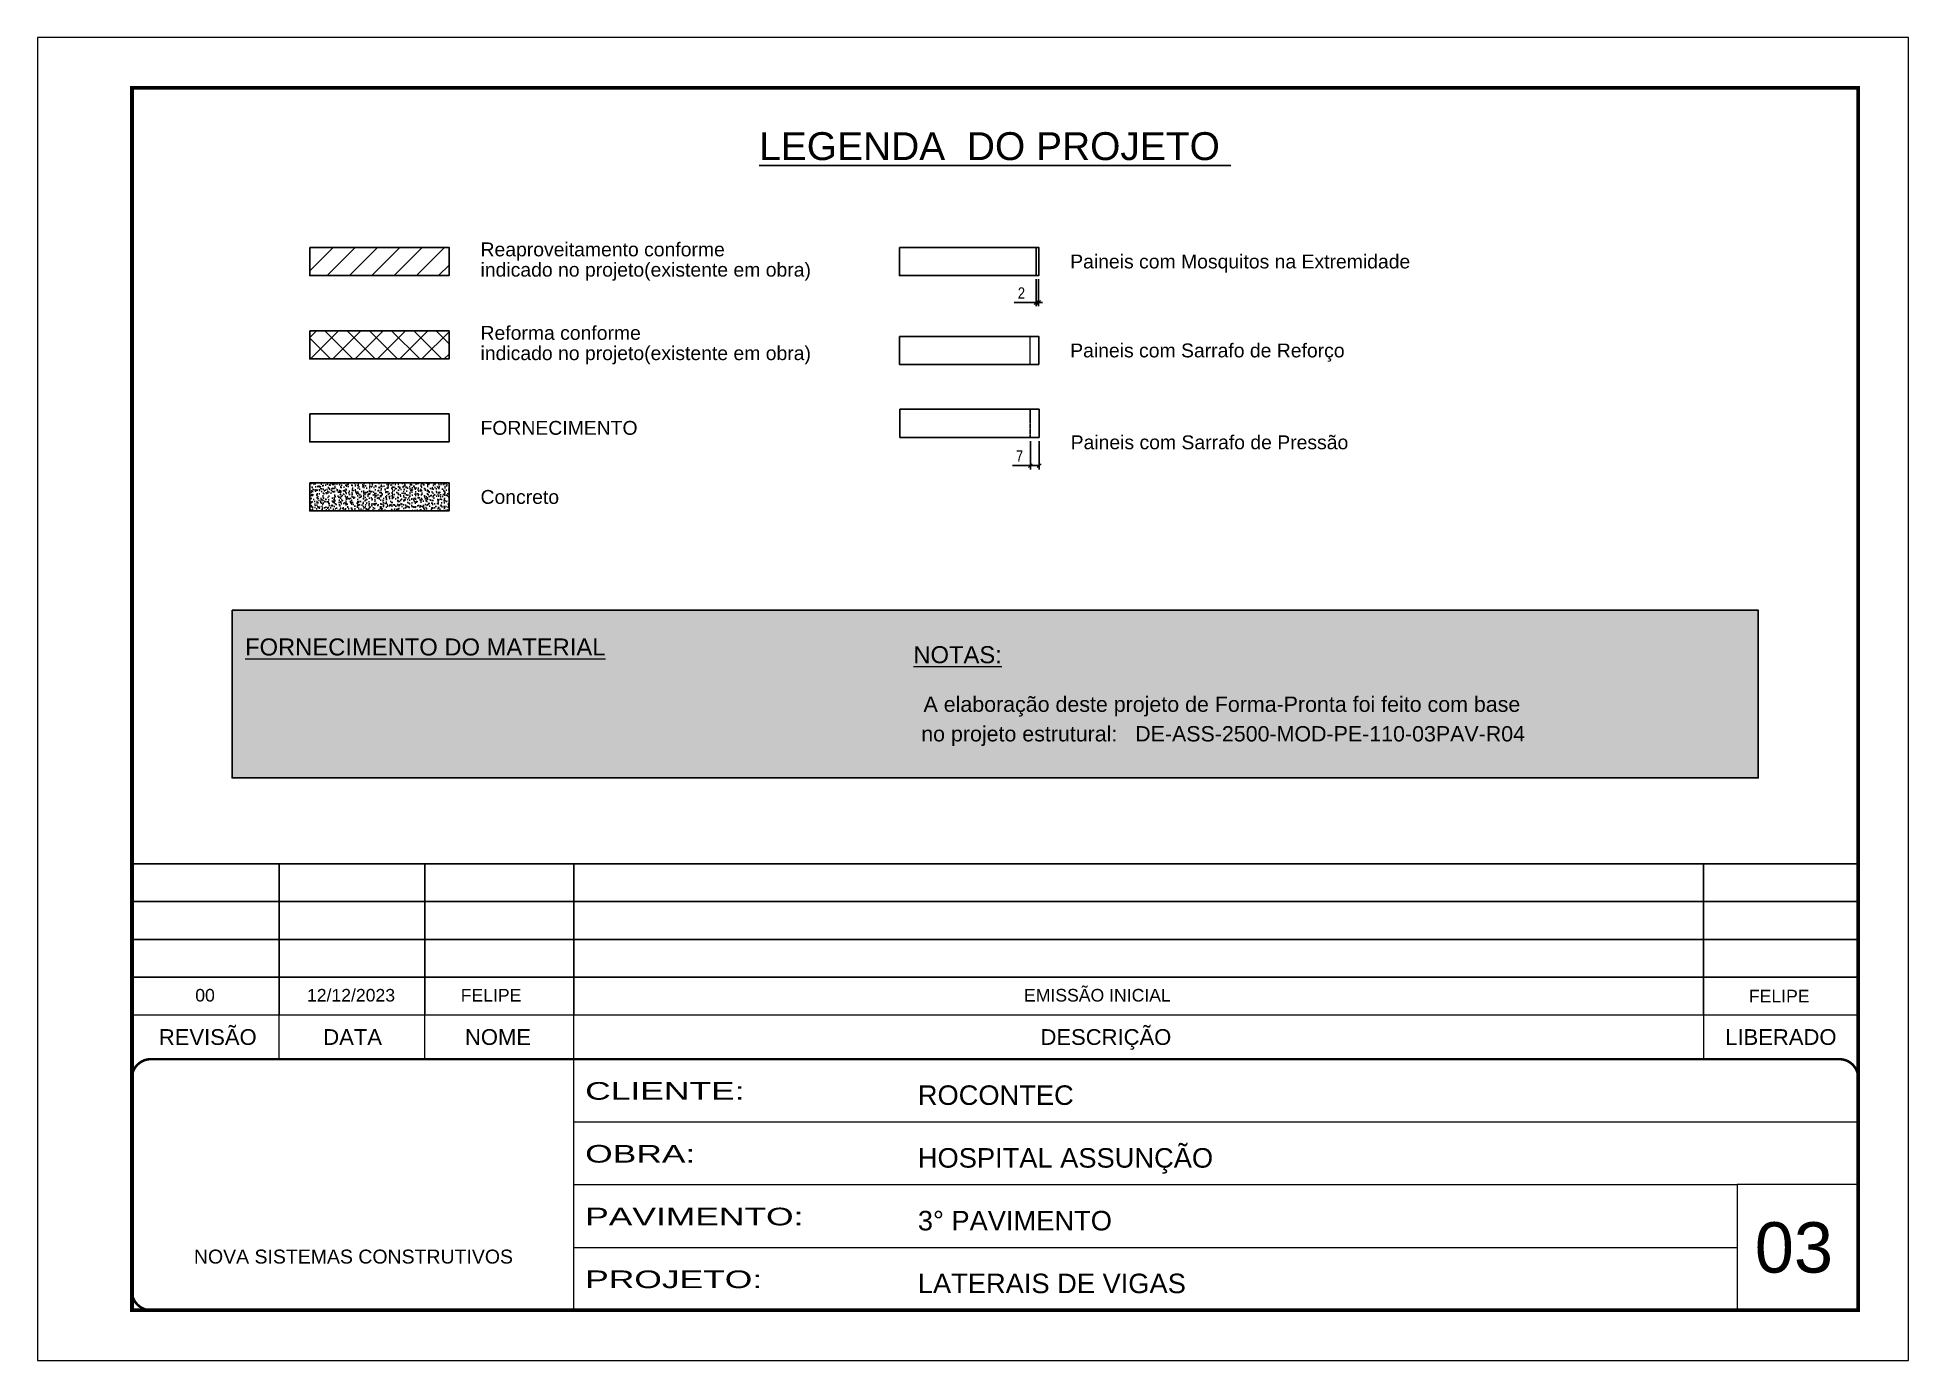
# Model space of a CAD drawing. Extents: x -21493 to -15213, y -12134 to 11887.
# Drawn here: x -18310 to -16825, y 10837 to 11887 of the extents above; entities that cross this region are included whole.
import ezdxf
from ezdxf.enums import TextEntityAlignment as Align

# ---------------------------------------------------------------- set-up
doc = ezdxf.new("R2010")
doc.units = 0
for name, pattern in [('CONTINUO', [0]), ('DASHED', [0.75, 0.5, -0.25]), ('HIDDEN', [0.375, 0.25, -0.125])]:
    doc.linetypes.add(name, pattern=pattern)
for name, color, linetype, lineweight in [('CARIMBO', 255, 'Continuous', 9), ('Folhas', 255, 'Continuous', 9), ('Hachura', 251, 'Continuous', 9), ('SARRAFO DE PRESSAO', 251, 'DASHED', 9)]:
    doc.layers.add(name, color=color, linetype=linetype, lineweight=lineweight)
for name, color, linetype in [('COTA', 241, 'Continuous'), ('Painéis', 200, 'Continuous'), ('SARR_2.2x7', 40, 'Continuous')]:
    doc.layers.add(name, color=color, linetype=linetype)
doc.layers.add('Demarcação 2', color=7, linetype='Continuous', lineweight=9, true_color=0xe0e0e0)
doc.styles.add('ARIAL', font='arial.ttf')
doc.styles.add('COTA TECNICA-50', font='techl___.ttf', dxfattribs={"height": 9})
doc.styles.add('Tecnologia', font='')
doc.styles.get('Tecnologia').set_extended_font_data('Forgotten Futurist')
doc.dimstyles.new('COTA PAINEL-50', dxfattribs={"dimtxt": 9, "dimasz": 3, "dimexe": 3, "dimexo": 3, "dimgap": 3, "dimtad": 1, "dimdec": 1, "dimzin": 12, "dimdsep": 46, "dimtxsty": 'COTA TECNICA-50', "dimblk1": 'OBLIQUE', "dimblk2": 'OBLIQUE', "dimsah": 1, "dimcen": 0.9, "dimclrd": 4, "dimclre": 4, "dimclrt": 240, "dimadec": 1, "dimazin": 3, "dimtfac": 1, "dimtdec": 1, "dimtmove": 0, "dimatfit": 3, "dimfxl": 1, "dimtolj": 1, "dimtzin": 12, "dimarcsym": 0})

msp = doc.modelspace()

# ---------------------------------------------------------------- texts
at = {"color": 0, "linetype": 'Continuous', "ltscale": 5, "style": 'ARIAL'}
msp.add_text('%%ULEGENDA  DO PROJETO ', height=22.1184, dxfattribs=at).set_placement((-17550, 11789.91), align=Align.CENTER)
at = {"style": 'ARIAL'}
for s, p in [('REVISÃO', (-18174.72, 11093.98)), ('DATA', (-18059.75, 11093.98)), ('NOME', (-17944.39, 11093.98)), ('DESCRIÇÃO', (-17461.94, 11093.98)), ('LIBERADO', (-16926.26, 11093.98))]:
    msp.add_text(s, height=12.5, dxfattribs=at).set_placement(p, align=Align.MIDDLE_CENTER)
at = {"layer": 'CARIMBO', "style": 'ARIAL'}
for s, p in [('Reaproveitamento conforme ', (-17958.24, 11719.01)), ('indicado no projeto(existente em obra)', (-17958.24, 11702.92)), ('Paineis com Mosquitos na Extremidade', (-17490.27, 11709.43)), ('Reforma conforme ', (-17958.24, 11652.77)), ('indicado no projeto(existente em obra)', (-17958.24, 11636.68)), ('Paineis com Sarrafo de Reforço', (-17490.27, 11638.83)), ('FORNECIMENTO', (-17958.24, 11577.39)), ('Paineis com Sarrafo de Pressão', (-17489.91, 11565.94)), ('Concreto', (-17958.24, 11522.59))]:
    msp.add_text(s, height=11, dxfattribs=at).set_placement(p, align=Align.MIDDLE_LEFT)
at = {"layer": 'CARIMBO', "color": 5, "style": 'ARIAL'}
for s, height, p in [('%%UFORNECIMENTO DO MATERIAL', 13.5, (-18145.13, 11396.77)), ('%%UNOTAS:', 13.5, (-17614.74, 11390.65)), ('  A elaboração deste projeto de Forma-Pronta foi feito com base', 12.15, (-17616.09, 11352.05)), ('  no projeto estrutural:', 12.15, (-17617.91, 11328.56))]:
    msp.add_text(s, height=height, dxfattribs=at).set_placement(p)
at = {"layer": 'CARIMBO', "color": 1, "style": 'ARIAL'}
msp.add_text('DE-ASS-2500-MOD-PE-110-03PAV-R04', height=12.15, dxfattribs=at).set_placement((-17438.69, 11328.56))
at = {"layer": 'CARIMBO', "style": 'ARIAL'}
for s, p in [('00', (-18184.64, 11122.16)), ('12/12/2023', (-18095.99, 11122.16)), ('FELIPE', (-17973.96, 11122.16)), ('EMISSÃO INICIAL', (-17526.91, 11122.16))]:
    msp.add_text(s, height=10, dxfattribs=at).set_placement(p)
at = {"layer": 'CARIMBO', "color": 7, "style": 'ARIAL'}
msp.add_text('03', height=40, dxfattribs=at).set_placement((-16947, 10907.03))
at = {"layer": 'CARIMBO', "style": 'ARIAL'}
msp.add_attdef('FELIPE', text='', height=10, dxfattribs=at).set_placement((-16927.56, 11126.48), align=Align.MIDDLE_CENTER)

# ---------------------------------------------------------------- blocks, each defined once
blk = doc.blocks.new('_Oblique')
at = {"color": 0, "linetype": 'ByBlock', "lineweight": -2}
blk.add_line((-0.5, -0.5), (0.5, 0.5), dxfattribs=at)
blk = doc.blocks.new('*D1856')
at = {"layer": 'COTA', "color": 4, "lineweight": -2, "transparency": 16777216}
for p, q in [((-17517.3, 11695.3), (-17517.3, 11673.9)), ((-17515.3, 11695.3), (-17515.3, 11673.9)), ((-17517.3, 11676.9), (-17534.8, 11676.9)), ((-17515.3, 11676.9), (-17517.3, 11676.9)), ((-17515.3, 11676.9), (-17512.3, 11676.9))]:
    blk.add_line(p, q, dxfattribs=at)
at = {"layer": 'Defpoints', "color": 0, "transparency": 16777216}
for p in [(-17517.3, 11698.3), (-17515.3, 11698.3), (-17517.3, 11676.9)]:
    blk.add_point(p, dxfattribs=at)
at = {"layer": 'COTA', "color": 4, "lineweight": -2, "transparency": 16777216, "xscale": 3, "yscale": 3, "zscale": 3}
blk.add_blockref('_Oblique', (-17517.3, 11676.9), dxfattribs=at)
at = {"layer": 'COTA', "color": 4, "lineweight": -2, "transparency": 16777216, "xscale": 3, "yscale": 3, "zscale": 3, "rotation": 180}
blk.add_blockref('_Oblique', (-17515.3, 11676.9), dxfattribs=at)
at = {"layer": 'COTA', "color": 240, "transparency": 16777216, "insert": (-17529, 11684.4), "char_height": 9, "attachment_point": 5, "style": 'COTA TECNICA-50'}
blk.add_mtext('\\A1;2', dxfattribs=at)
blk = doc.blocks.new('*D1857')
at = {"layer": 'COTA', "color": 4, "lineweight": -2, "transparency": 16777216}
for p, q in [((-17521.9, 11566.9), (-17521.9, 11544.4)), ((-17514.9, 11566.9), (-17514.9, 11544.4)), ((-17521.9, 11547.4), (-17536.1, 11547.4)), ((-17514.9, 11547.4), (-17521.9, 11547.4))]:
    blk.add_line(p, q, dxfattribs=at)
at = {"layer": 'Defpoints', "color": 0, "transparency": 16777216}
for p in [(-17521.9, 11569.9), (-17514.9, 11569.9), (-17521.9, 11547.4)]:
    blk.add_point(p, dxfattribs=at)
at = {"layer": 'COTA', "color": 4, "lineweight": -2, "transparency": 16777216, "xscale": 3, "yscale": 3, "zscale": 3, "rotation": 180}
blk.add_blockref('_Oblique', (-17521.9, 11547.4), dxfattribs=at)
at = {"layer": 'COTA', "color": 4, "lineweight": -2, "transparency": 16777216, "xscale": 3, "yscale": 3, "zscale": 3}
blk.add_blockref('_Oblique', (-17514.9, 11547.4), dxfattribs=at)
at = {"layer": 'COTA', "color": 240, "transparency": 16777216, "insert": (-17530.5, 11555), "char_height": 9, "attachment_point": 5, "style": 'COTA TECNICA-50'}
blk.add_mtext('\\A1;7', dxfattribs=at)
blk = doc.blocks.new('9999999999')
at = {"color": 30, "linetype": 'CONTINUO'}
for p, q in [((98564.6, 34230.2), (98564.6, 34429.4)), ((98564.6, 34379.6), (99584, 34379.6)), ((98564.6, 34329.8), (99488, 34329.8)), ((99584, 34329.8), (99488, 34329.8)), ((99488, 34329.8), (99488, 34230.2)), ((98564.6, 34280), (99488, 34280))]:
    blk.add_line(p, q, dxfattribs=at)
at = {"color": 30, "linetype": 'CONTINUO', "const_width": 2}
blk.add_lwpolyline([(99584, 34230.2), (99584, 34414.4, 0.414214), (99569, 34429.4), (98229, 34429.4, 0.414214), (98214, 34414.4), (98214, 34245.2, 0.414214), (98229, 34230.2), (99584, 34230.2)], format="xyb", dxfattribs=at)
at = {"layer": 'Folhas'}
blk.add_lwpolyline([(98139, 34190.2), (99624, 34190.2), (99624, 35240.2), (98139, 35240.2)], close=True, dxfattribs=at)
at = {"layer": 'Folhas', "color": 30, "const_width": 3}
blk.add_lwpolyline([(98214, 34230.2), (99584, 34230.2), (99584, 35200.2), (98214, 35200.2)], close=True, dxfattribs=at)
at = {"color": 7, "linetype": 'Continuous', "ltscale": 5, "style": 'ARIAL'}
for s, height, p in [('ROCONTEC', 15.48, (98837.7, 34393.1)), ('HOSPITAL ASSUNÇÃO', 15.483, (98837.7, 34343.3)), ('3° PAVIMENTO', 15.483, (98837.7, 34293.5)), ('NOVA SISTEMAS CONSTRUTIVOS', 11.059, (98263.2, 34267.2)), ('LATERAIS DE VIGAS', 15.483, (98837.7, 34243.7))]:
    blk.add_text(s, height=height, dxfattribs=at).set_placement(p)
at = {"layer": 'Folhas', "color": 7, "style": 'Tecnologia', "width": 1.5}
for s, p in [('CLIENTE:', (98573.7, 34397.2)), ('OBRA:', (98573.7, 34347.3)), ('PAVIMENTO:', (98573.7, 34297.5)), ('PROJETO:', (98573.7, 34247.7))]:
    blk.add_text(s, height=14, dxfattribs=at).set_placement(p)

# ---------------------------------------------------------------- dimensions: what is measured, and where the dimension line sits
at = {"layer": 'COTA'}
for base, p1, p2, picture, middle in [((-17517.27, 11676.89), (-17515.27, 11698.3), (-17517.27, 11698.3), '*D1856', (-17529.02, 11684.39)), ((-17521.91, 11547.39), (-17514.91, 11569.87), (-17521.91, 11569.87), '*D1857', (-17530.48, 11554.96))]:
    dim = msp.add_linear_dim(base=base, p1=p1, p2=p2, dimstyle='COTA PAINEL-50', dxfattribs=at)
    dim.commit()
    dim.dimension.update_dxf_attribs({"geometry": picture, "text_midpoint": middle})

# ---------------------------------------------------------------- hatches: boundary and pattern name
at = {"layer": 'COTA', "linetype": 'ByBlock'}
h = msp.add_hatch(dxfattribs=at)
h.set_pattern_fill('AR-CONC', color=256, scale=0.9, style=0)
h.set_pattern_definition([(50, (-116448.8855, -23352.971), (6.45534164, -0.56476921), [0.675, -7.425]), (355, (-116448.8855, -23352.971), (-1.248762, 6.7697292), [0.54, -5.94]), (100.4514445, (-116448.3475, -23353.018), (5.20657962, 6.20495992), [0.57366173, -6.310279]), (46.1842, (-116448.8855, -23351.171), (9.605172, -1.4896735), [1.0125, -11.1375]), (96.635635, (-116448.085, -23351.295), (8.4119575, 8.7670674), [0.8604931, -9.4654238]), (351.184164, (-116448.885, -23351.171), (8.4119575, 8.7670674), [0.81, -8.91]), (21, (-116447.9855, -23351.621), (5.37216347, -3.62357002), [0.675, -7.425]), (326, (-116447.9855, -23351.621), (2.189838, 6.5263504), [0.54, -5.94]), (71.451445, (-116447.538, -23351.923), (7.5620014, 2.90278038), [0.5736617, -6.310279]), (37.5, (-116448.8855, -23352.971), (0.1094387, 2.996044684), [0, -5.868, 0, -6.03, 0, -5.9625]), (7.5, (-116448.8855, -23352.971), (2.36762584, 3.54970541), [0, -3.438, 0, -5.733, 0, -2.2725]), (327.5, (-116450.8925, -23352.971), (4.804401926, -0.202993846), [0, -2.25, 0, -7.02, 0, -9.315]), (317.5, (-116451.7925, -23352.971), (5.24867552, 0.90094484), [0, -2.925, 0, -4.662, 0, -6.615])])
h.paths.add_polyline_path([(-17983.24, 11511.46), (-17983.24, 11533.71), (-18093.81, 11533.71), (-18093.81, 11511.46)])
at = {"layer": 'Demarcação 2'}
h = msp.add_hatch(color=8, dxfattribs=at)
h.set_gradient(color1=(112, 112, 112), one_color=1, tint=1, name='SPHERICAL')
h.paths.add_polyline_path([(-18155.48, 11432.64), (-16944.22, 11432.64), (-16944.22, 11299.63), (-18155.48, 11299.63)])
at = {"layer": 'Hachura', "linetype": 'ByBlock'}
h = msp.add_hatch(dxfattribs=at)
h.set_pattern_fill('ANSI31', color=256, scale=100)
h.set_pattern_definition([(45, (-135243.936, -23352.971), (-8.8388348, 8.8388348), [])])
h.paths.add_polyline_path([(-17983.24, 11720.56), (-18093.81, 11720.56), (-18093.81, 11698.3), (-17983.24, 11698.3)])
h = msp.add_hatch(dxfattribs=at)
h.set_pattern_fill('ANSI37', color=256, scale=100)
h.set_pattern_definition([(45, (-135243.936, -23352.971), (-8.8388348, 8.8388348), []), (135, (-135243.936, -23352.971), (-8.8388348, -8.8388348), [])])
h.paths.add_polyline_path([(-17983.24, 11654.32), (-18093.81, 11654.32), (-18093.81, 11632.07), (-17983.24, 11632.07)])

# ---------------------------------------------------------------- linework, layer by layer
at = {"color": 30}
for p, q in [((-18234.91, 11231.48), (-16864.91, 11231.48)), ((-18118.14, 11111.48), (-18118.14, 11231.48)), ((-18002.48, 11111.48), (-18002.48, 11231.48)), ((-17884.32, 11111.48), (-17884.32, 11231.48)), ((-16987.56, 11111.48), (-16987.56, 11231.48)), ((-18234.91, 11201.48), (-16864.91, 11201.48)), ((-18234.91, 11171.48), (-16864.91, 11171.48)), ((-18234.91, 11141.48), (-16864.91, 11141.48))]:
    msp.add_line(p, q, dxfattribs=at)
msp.add_lwpolyline([(-18155.48, 11432.64), (-16944.22, 11432.64), (-16944.22, 11299.63), (-18155.48, 11299.63)], close=True, dxfattribs=at)
at = {"color": 30, "const_width": 1}
for points in [[(-18234.91, 11111.48), (-16864.91, 11111.48)], [(-18118.14, 11111.48), (-18118.14, 11076.48)], [(-18002.48, 11111.48), (-18002.48, 11076.48)], [(-17884.32, 11111.48), (-17884.32, 11076.48)], [(-16987.56, 11111.48), (-16987.56, 11076.48)]]:
    msp.add_lwpolyline(points, dxfattribs=at)
at = {"layer": 'COTA', "linetype": 'ByBlock'}
msp.add_lwpolyline([(-18093.81, 11533.71), (-17983.24, 11533.71), (-17983.24, 11511.46), (-18093.81, 11511.46)], close=True, dxfattribs=at)
at = {"layer": 'Painéis'}
msp.add_line((-17517.27, 11720.56), (-17517.27, 11698.3), dxfattribs=at)
for points in [[(-18093.81, 11720.56), (-17983.24, 11720.56), (-17983.24, 11698.3), (-18093.81, 11698.3)], [(-17625.84, 11720.56), (-17515.27, 11720.56), (-17515.27, 11698.3), (-17625.84, 11698.3)], [(-18093.81, 11654.32), (-17983.24, 11654.32), (-17983.24, 11632.07), (-18093.81, 11632.07)], [(-17625.84, 11649.96), (-17515.27, 11649.96), (-17515.27, 11627.7), (-17625.84, 11627.7)], [(-18093.81, 11588.52), (-17983.24, 11588.52), (-17983.24, 11566.26), (-18093.81, 11566.26)], [(-17625.47, 11592.13), (-17514.91, 11592.13), (-17514.91, 11569.87), (-17625.47, 11569.87)]]:
    msp.add_lwpolyline(points, close=True, dxfattribs=at)
at = {"layer": 'SARR_2.2x7', "linetype": 'HIDDEN'}
msp.add_line((-17521.91, 11592.13), (-17521.91, 11569.87), dxfattribs=at)
at = {"layer": 'SARRAFO DE PRESSAO'}
for p, q in [((-17522.27, 11649.96), (-17518.77, 11649.96)), ((-17522.27, 11649.96), (-17522.27, 11627.7)), ((-17515.27, 11649.96), (-17518.77, 11649.96)), ((-17515.27, 11649.96), (-17515.27, 11627.7)), ((-17522.27, 11627.7), (-17518.77, 11627.7)), ((-17515.27, 11627.7), (-17518.77, 11627.7))]:
    msp.add_line(p, q, dxfattribs=at)

# ---------------------------------------------------------------- block references
at = {"layer": 'SARRAFO DE PRESSAO', "color": 6, "linetype": 'ByBlock'}
msp.add_blockref('9999999999', (-116448.89, -23352.97), dxfattribs=at)

msp.set_redraw_order([(e.dxf.handle, doc.entitydb.next_handle()) for e in msp.query("TEXT MTEXT ATTDEF DIMENSION ARC_DIMENSION")])  # texts and dimensions are drawn at this point

doc.saveas('drawing.dxf')
